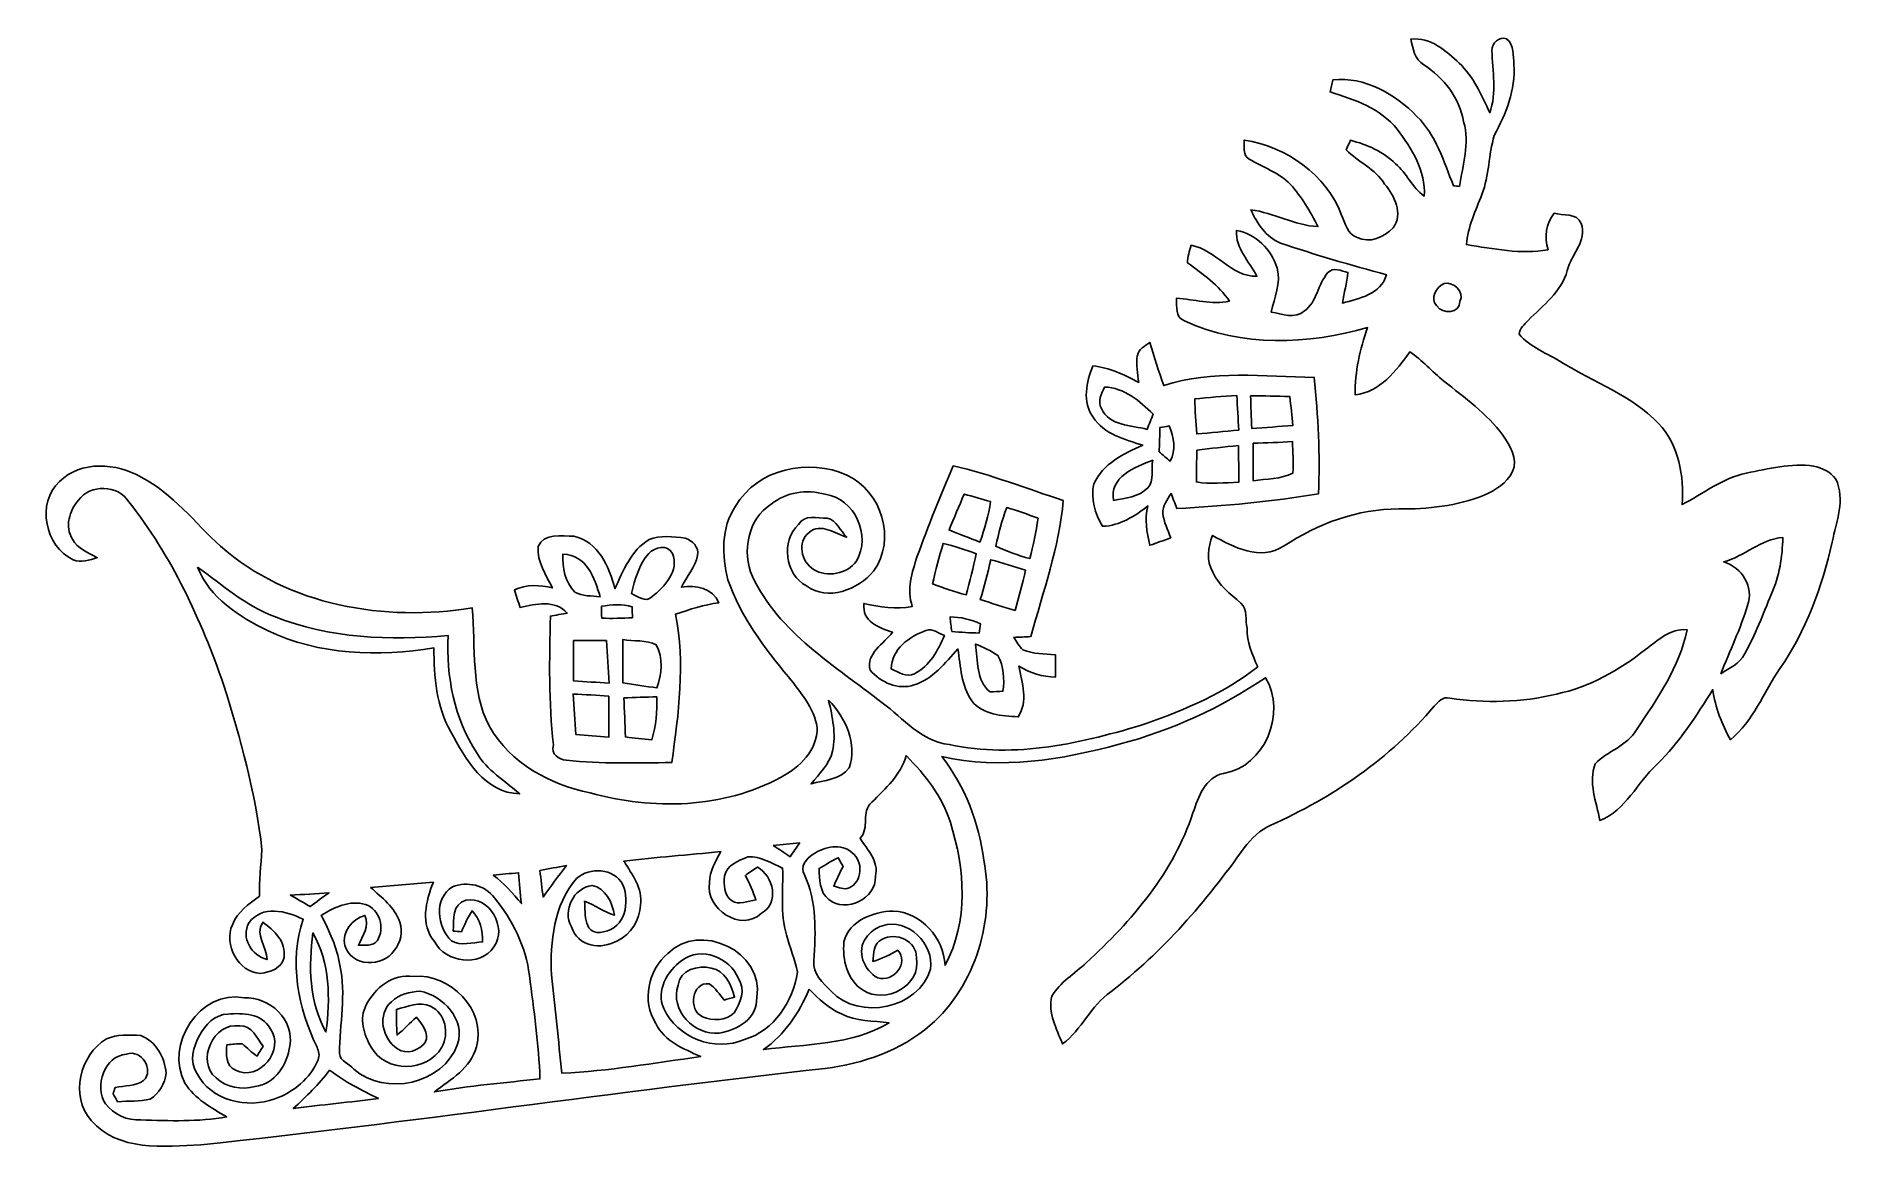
# Model space of a CAD drawing. Header units: centimetres. Extents: x -13.6 to 13.5, y -8.4 to 8.4.
import ezdxf

# ---------------------------------------------------------------- set-up
doc = ezdxf.new("R2010")
doc.units = ezdxf.units.CM
doc.header["$MEASUREMENT"] = 0
doc.layers.add('Camada 1', color=7, linetype='Continuous')

msp = doc.modelspace()

# ---------------------------------------------------------------- linework, layer by layer
at = {"layer": 'Camada 1', "color": 13}
for points, knots in [([(7.027, 8.315), (7.316, 8.354), (7.549, 8.138), (7.747, 7.958), (7.747, 7.958), (7.963, 7.753), (8.084, 7.477), (8.205, 7.211), (8.205, 7.211), (8.315, 7.512), (8.246, 7.836), (8.238, 8.147), (8.238, 8.147), (8.234, 8.26), (8.345, 8.361), (8.458, 8.322), (8.458, 8.322), (8.569, 8.23), (8.559, 8.064), (8.569, 7.936), (8.569, 7.936), (8.596, 7.559), (8.449, 7.197), (8.273, 6.872), (8.273, 6.872), (8.187, 6.582), (8.197, 6.271), (8.089, 5.987), (8.089, 5.987), (7.991, 5.743), (7.879, 5.5), (7.855, 5.234), (7.855, 5.234), (8.26, 5.172), (8.67, 5.083), (9.081, 5.157), (9.081, 5.157), (9.023, 5.349), (9.05, 5.545), (9.17, 5.705), (9.17, 5.705), (9.293, 5.667), (9.517, 5.712), (9.576, 5.552), (9.576, 5.552), (9.673, 5.287), (9.422, 5.087), (9.369, 4.844), (9.369, 4.844), (9.279, 4.525), (9.003, 4.32), (8.781, 4.096), (8.781, 4.096), (8.727, 4.036), (8.655, 3.977), (8.647, 3.891), (8.647, 3.891), (8.81, 3.687), (9.074, 3.603), (9.287, 3.465), (9.287, 3.465), (9.775, 3.168), (10.333, 2.97), (10.737, 2.551), (10.737, 2.551), (11.04, 2.227), (11.125, 1.763), (11.089, 1.332), (11.089, 1.332), (11.407, 1.498), (11.698, 1.729), (12.055, 1.806), (12.055, 1.806), (12.386, 1.871), (12.724, 1.956), (13.063, 1.911), (13.063, 1.911), (13.188, 1.882), (13.32, 1.827), (13.394, 1.716), (13.394, 1.716), (13.546, 1.406), (13.403, 1.08), (13.342, 0.77), (13.342, 0.77), (13.189, 0.101), (12.951, -0.561), (12.557, -1.128), (12.557, -1.128), (12.312, -1.485), (12.157, -1.913), (11.817, -2.196), (11.817, -2.196), (11.684, -1.963), (11.589, -1.709), (11.551, -1.442), (11.551, -1.442), (11.304, -1.839), (11.048, -2.235), (10.714, -2.565), (10.714, -2.565), (10.418, -2.835), (10.25, -3.251), (9.858, -3.408), (9.858, -3.408), (9.805, -3.131), (9.679, -2.831), (9.788, -2.555), (9.788, -2.555), (9.971, -2.361), (10.27, -2.291), (10.405, -2.046), (10.405, -2.046), (10.719, -1.582), (11.053, -1.105), (11.165, -0.545), (11.165, -0.545), (10.911, -0.523), (10.73, -0.704), (10.543, -0.841), (10.543, -0.841), (10.149, -1.15), (9.702, -1.409), (9.206, -1.509), (9.206, -1.509), (8.682, -1.638), (8.136, -1.652), (7.605, -1.57), (7.605, -1.57), (7.503, -1.543), (7.433, -1.625), (7.371, -1.692), (7.371, -1.692), (6.713, -2.471), (5.852, -3.063), (4.924, -3.476), (4.924, -3.476), (4.759, -3.547), (4.63, -3.677), (4.522, -3.817), (4.522, -3.817), (3.952, -4.618), (3.305, -5.378), (2.521, -5.977), (2.521, -5.977), (2.221, -6.182), (2.089, -6.544), (1.798, -6.76), (1.798, -6.76), (1.708, -6.535), (1.575, -6.293), (1.635, -6.043), (1.635, -6.043), (1.761, -5.832), (1.979, -5.706), (2.153, -5.54), (2.153, -5.54), (2.836, -4.917), (3.463, -4.183), (3.754, -3.291), (3.754, -3.291), (3.835, -3.053), (3.934, -2.757), (4.214, -2.7), (4.214, -2.7), (4.836, -2.599), (5.157, -1.791), (4.843, -1.265), (4.843, -1.265), (4.172, -1.713), (3.431, -2.061), (2.648, -2.261), (2.648, -2.261), (1.789, -2.498), (0.869, -2.646), (-0.013, -2.448), (-0.013, -2.448), (0.335, -2.897), (0.545, -3.439), (0.618, -4.002), (0.618, -4.002), (0.786, -4.89), (0.502, -5.876), (-0.186, -6.48), (-0.186, -6.48), (-0.626, -6.858), (-1.192, -7.055), (-1.762, -7.127), (-1.762, -7.127), (-4.887, -7.473), (-7.998, -7.941), (-11.126, -8.273), (-11.126, -8.273), (-11.678, -8.299), (-12.372, -8.378), (-12.773, -7.906), (-12.773, -7.906), (-13.093, -7.538), (-12.944, -6.926), (-12.543, -6.684), (-12.543, -6.684), (-12.384, -6.613), (-12.199, -6.623), (-12.029, -6.633), (-12.029, -6.633), (-11.803, -6.72), (-11.666, -6.963), (-11.649, -7.197), (-11.649, -7.197), (-11.66, -7.353), (-11.76, -7.499), (-11.885, -7.587), (-11.885, -7.587), (-12.044, -7.629), (-12.213, -7.613), (-12.376, -7.626), (-12.376, -7.626), (-12.399, -7.586), (-12.42, -7.546), (-12.443, -7.507), (-12.443, -7.507), (-12.433, -7.476), (-12.423, -7.445), (-12.413, -7.415), (-12.413, -7.415), (-12.273, -7.381), (-12.11, -7.395), (-11.986, -7.31), (-11.986, -7.31), (-11.823, -7.154), (-12.016, -6.83), (-12.242, -6.913), (-12.242, -6.913), (-12.578, -6.935), (-12.726, -7.393), (-12.558, -7.658), (-12.558, -7.658), (-12.431, -7.815), (-12.234, -7.915), (-12.028, -7.899), (-12.028, -7.899), (-11.599, -7.913), (-11.164, -7.93), (-10.74, -7.854), (-10.74, -7.854), (-10.97, -7.715), (-11.221, -7.585), (-11.365, -7.347), (-11.365, -7.347), (-11.675, -6.778), (-11.143, -5.933), (-10.477, -6.068), (-10.477, -6.068), (-10.1, -6.044), (-9.722, -6.399), (-9.793, -6.786), (-9.793, -6.786), (-9.828, -7.065), (-10.016, -7.364), (-10.315, -7.397), (-10.315, -7.397), (-10.516, -7.456), (-10.745, -7.412), (-10.9, -7.269), (-10.9, -7.269), (-11.206, -7.022), (-10.938, -6.426), (-10.545, -6.49), (-10.545, -6.49), (-10.36, -6.473), (-10.287, -6.677), (-10.193, -6.795), (-10.193, -6.795), (-10.224, -6.843), (-10.255, -6.892), (-10.285, -6.942), (-10.285, -6.942), (-10.364, -6.888), (-10.434, -6.821), (-10.504, -6.756), (-10.504, -6.756), (-10.582, -6.759), (-10.659, -6.764), (-10.736, -6.772), (-10.736, -6.772), (-10.75, -6.909), (-10.762, -7.09), (-10.607, -7.152), (-10.607, -7.152), (-10.258, -7.337), (-9.852, -6.839), (-10.088, -6.526), (-10.088, -6.526), (-10.209, -6.303), (-10.503, -6.291), (-10.724, -6.312), (-10.724, -6.312), (-10.917, -6.315), (-11.064, -6.472), (-11.146, -6.633), (-11.146, -6.633), (-11.242, -6.8), (-11.307, -7.026), (-11.186, -7.199), (-11.186, -7.199), (-10.978, -7.613), (-10.43, -7.738), (-10.02, -7.581), (-10.02, -7.581), (-9.735, -7.488), (-9.485, -7.275), (-9.369, -6.996), (-9.369, -6.996), (-9.34, -6.935), (-9.361, -6.868), (-9.385, -6.81), (-9.385, -6.81), (-9.668, -6.223), (-9.809, -5.519), (-9.592, -4.889), (-9.592, -4.889), (-9.846, -4.763), (-10.211, -4.674), (-10.404, -4.939), (-10.404, -4.939), (-10.535, -5.169), (-10.365, -5.428), (-10.135, -5.494), (-10.135, -5.494), (-10.132, -5.299), (-10.321, -5.126), (-10.2, -4.934), (-10.2, -4.934), (-10.026, -5.054), (-9.844, -5.228), (-9.88, -5.462), (-9.88, -5.462), (-9.91, -5.624), (-10.091, -5.684), (-10.234, -5.702), (-10.234, -5.702), (-10.572, -5.682), (-10.785, -5.27), (-10.655, -4.97), (-10.655, -4.97), (-10.581, -4.778), (-10.405, -4.661), (-10.246, -4.542), (-10.246, -4.542), (-10.261, -4.309), (-10.224, -4.079), (-10.211, -3.847), (-10.211, -3.847), (-10.303, -3.001), (-10.534, -2.178), (-10.787, -1.368), (-10.787, -1.368), (-11.124, -0.393), (-11.565, 0.563), (-12.209, 1.376), (-12.209, 1.376), (-12.364, 1.634), (-12.794, 1.641), (-12.963, 1.398), (-12.963, 1.398), (-13.097, 1.242), (-13.175, 1.001), (-13.052, 0.816), (-13.052, 0.816), (-12.982, 0.665), (-12.812, 0.615), (-12.681, 0.535), (-12.681, 0.535), (-12.796, 0.503), (-12.928, 0.451), (-13.043, 0.506), (-13.043, 0.506), (-13.466, 0.701), (-13.597, 1.357), (-13.247, 1.679), (-13.247, 1.679), (-12.929, 1.998), (-12.388, 1.958), (-12.021, 1.745), (-12.021, 1.745), (-11.549, 1.496), (-11.219, 1.064), (-10.833, 0.709), (-10.833, 0.709), (-9.818, -0.187), (-8.363, -0.431), (-7.058, -0.216), (-7.058, -0.216), (-7.001, -0.809), (-7.086, -1.449), (-6.799, -1.996), (-6.799, -1.996), (-6.484, -2.544), (-5.894, -2.872), (-5.288, -2.992), (-5.288, -2.992), (-4.349, -3.253), (-3.293, -3.23), (-2.425, -2.757), (-2.425, -2.757), (-2.143, -2.614), (-1.879, -2.347), (-1.881, -2.012), (-1.881, -2.012), (-1.934, -1.719), (-2.131, -1.478), (-2.314, -1.252), (-2.314, -1.252), (-2.677, -0.81), (-3.036, -0.344), (-3.222, 0.204), (-3.222, 0.204), (-3.309, 0.566), (-3.33, 0.991), (-3.106, 1.31), (-3.106, 1.31), (-2.784, 1.87), (-2.004, 2.036), (-1.439, 1.774), (-1.439, 1.774), (-0.916, 1.54), (-0.689, 0.802), (-1.039, 0.336), (-1.039, 0.336), (-1.269, 0.054), (-1.726, -0.123), (-2.044, 0.114), (-2.044, 0.114), (-2.369, 0.286), (-2.426, 0.784), (-2.162, 1.036), (-2.162, 1.036), (-2.078, 1.195), (-1.874, 1.119), (-1.733, 1.13), (-1.733, 1.13), (-1.588, 1.099), (-1.534, 0.936), (-1.439, 0.842), (-1.439, 0.842), (-1.618, 0.896), (-1.828, 1.067), (-2.004, 0.914), (-2.004, 0.914), (-2.192, 0.771), (-2.119, 0.476), (-1.937, 0.36), (-1.937, 0.36), (-1.735, 0.231), (-1.433, 0.292), (-1.293, 0.486), (-1.293, 0.486), (-1.07, 0.861), (-1.318, 1.432), (-1.763, 1.487), (-1.763, 1.487), (-2.037, 1.567), (-2.349, 1.522), (-2.572, 1.34), (-2.572, 1.34), (-2.925, 1.123), (-3.013, 0.619), (-2.855, 0.256), (-2.855, 0.256), (-2.453, -0.591), (-1.619, -1.086), (-0.906, -1.641), (-0.906, -1.641), (-0.59, -1.872), (-0.32, -2.224), (0.098, -2.266), (0.098, -2.266), (1.088, -2.483), (2.105, -2.245), (3.053, -1.953), (3.053, -1.953), (3.641, -1.74), (4.234, -1.496), (4.725, -1.099), (4.725, -1.099), (4.641, -0.918), (4.563, -0.728), (4.566, -0.523), (4.566, -0.523), (4.534, -0.404), (4.58, -0.238), (4.471, -0.146), (4.471, -0.146), (4.319, -0.003), (4.134, 0.118), (4.052, 0.32), (4.052, 0.32), (3.951, 0.488), (3.979, 0.696), (4.047, 0.87), (4.047, 0.87), (4.364, 0.694), (4.765, 0.479), (5.113, 0.71), (5.113, 0.71), (5.625, 1.045), (6.223, 1.27), (6.841, 1.269), (6.841, 1.269), (7.276, 1.26), (7.716, 1.315), (8.124, 1.472), (8.124, 1.472), (8.291, 1.55), (8.462, 1.659), (8.548, 1.827), (8.548, 1.827), (8.635, 2.029), (8.507, 2.215), (8.401, 2.376), (8.401, 2.376), (8.16, 2.698), (7.83, 2.939), (7.516, 3.185), (7.516, 3.185), (7.345, 3.331), (7.19, 3.495), (7.008, 3.627), (7.008, 3.627), (6.805, 3.341), (6.564, 3.022), (6.186, 2.981), (6.186, 2.981), (6.181, 3.326), (6.259, 3.666), (6.374, 3.989), (6.374, 3.989), (5.484, 3.733), (4.48, 3.691), (3.626, 4.092), (3.626, 4.092), (3.483, 4.138), (3.515, 4.311), (3.506, 4.428), (3.506, 4.428), (3.771, 4.415), (4.036, 4.326), (4.301, 4.386), (4.301, 4.386), (4.139, 4.625), (3.901, 4.79), (3.674, 4.96), (3.674, 4.96), (3.67, 5.051), (3.704, 5.137), (3.727, 5.223), (3.727, 5.223), (4.102, 5.157), (4.314, 4.751), (4.714, 4.758), (4.714, 4.758), (4.599, 4.983), (4.388, 5.173), (4.406, 5.447), (4.406, 5.447), (4.696, 5.395), (4.93, 5.16), (5.015, 4.882), (5.015, 4.882), (5.078, 4.656), (4.975, 4.439), (4.928, 4.221), (4.928, 4.221), (5.094, 4.192), (5.28, 4.112), (5.426, 4.239), (5.426, 4.239), (5.615, 4.377), (5.626, 4.639), (5.774, 4.809), (5.774, 4.809), (5.855, 4.903), (5.98, 4.838), (6.079, 4.816), (6.079, 4.816), (6.057, 4.661), (6.025, 4.509), (5.995, 4.356), (5.995, 4.356), (6.245, 4.426), (6.576, 4.485), (6.655, 4.782), (6.655, 4.782), (6.121, 4.926), (5.59, 5.08), (5.065, 5.256), (5.065, 5.256), (4.847, 5.346), (4.716, 5.552), (4.622, 5.757), (4.622, 5.757), (4.968, 5.71), (5.277, 5.523), (5.629, 5.503), (5.629, 5.503), (5.515, 5.729), (5.383, 5.95), (5.214, 6.14), (5.214, 6.14), (5.04, 6.311), (4.806, 6.399), (4.597, 6.515), (4.597, 6.515), (4.495, 6.572), (4.528, 6.707), (4.522, 6.803), (4.522, 6.803), (5.153, 6.706), (5.754, 6.285), (5.982, 5.677), (5.982, 5.677), (6.037, 5.553), (6.073, 5.393), (6.215, 5.34), (6.215, 5.34), (6.401, 5.245), (6.624, 5.347), (6.757, 5.483), (6.757, 5.483), (6.909, 5.695), (6.776, 5.969), (6.629, 6.143), (6.629, 6.143), (6.489, 6.37), (6.232, 6.47), (6.052, 6.656), (6.052, 6.656), (6.073, 6.704), (6.094, 6.751), (6.116, 6.799), (6.116, 6.799), (6.365, 6.735), (6.609, 6.632), (6.792, 6.446), (6.792, 6.446), (6.961, 6.306), (7.041, 6.088), (7.223, 5.962), (7.223, 5.962), (7.248, 6.341), (7.031, 6.675), (6.818, 6.967), (6.818, 6.967), (6.566, 7.274), (6.179, 7.413), (5.81, 7.524), (5.81, 7.524), (5.825, 7.585), (5.84, 7.645), (5.854, 7.706), (5.854, 7.706), (6.333, 7.758), (6.79, 7.489), (7.113, 7.158), (7.113, 7.158), (7.399, 6.876), (7.519, 6.479), (7.662, 6.115), (7.662, 6.115), (7.684, 6.113), (7.728, 6.11), (7.75, 6.108), (7.75, 6.108), (7.802, 6.426), (7.907, 6.754), (7.814, 7.075), (7.814, 7.075), (7.756, 7.434), (7.516, 7.735), (7.218, 7.932), (7.218, 7.932), (7.083, 8.013), (7.047, 8.176), (7.023, 8.319), (7.023, 8.319), (7.023, 8.319), (7.027, 8.315), (7.027, 8.315)], [0, 0, 0, 0, 0.00578, 0.00578, 0.00578, 0.00578, 0.011561, 0.011561, 0.011561, 0.011561, 0.017341, 0.017341, 0.017341, 0.017341, 0.023121, 0.023121, 0.023121, 0.023121, 0.028902, 0.028902, 0.028902, 0.028902, 0.034682, 0.034682, 0.034682, 0.034682, 0.040462, 0.040462, 0.040462, 0.040462, 0.046243, 0.046243, 0.046243, 0.046243, 0.052023, 0.052023, 0.052023, 0.052023, 0.057803, 0.057803, 0.057803, 0.057803, 0.063584, 0.063584, 0.063584, 0.063584, 0.069364, 0.069364, 0.069364, 0.069364, 0.075145, 0.075145, 0.075145, 0.075145, 0.080925, 0.080925, 0.080925, 0.080925, 0.086705, 0.086705, 0.086705, 0.086705, 0.092486, 0.092486, 0.092486, 0.092486, 0.098266, 0.098266, 0.098266, 0.098266, 0.104046, 0.104046, 0.104046, 0.104046, 0.109827, 0.109827, 0.109827, 0.109827, 0.115607, 0.115607, 0.115607, 0.115607, 0.121387, 0.121387, 0.121387, 0.121387, 0.127168, 0.127168, 0.127168, 0.127168, 0.132948, 0.132948, 0.132948, 0.132948, 0.138728, 0.138728, 0.138728, 0.138728, 0.144509, 0.144509, 0.144509, 0.144509, 0.150289, 0.150289, 0.150289, 0.150289, 0.156069, 0.156069, 0.156069, 0.156069, 0.16185, 0.16185, 0.16185, 0.16185, 0.16763, 0.16763, 0.16763, 0.16763, 0.17341, 0.17341, 0.17341, 0.17341, 0.179191, 0.179191, 0.179191, 0.179191, 0.184971, 0.184971, 0.184971, 0.184971, 0.190751, 0.190751, 0.190751, 0.190751, 0.196532, 0.196532, 0.196532, 0.196532, 0.202312, 0.202312, 0.202312, 0.202312, 0.208092, 0.208092, 0.208092, 0.208092, 0.213873, 0.213873, 0.213873, 0.213873, 0.219653, 0.219653, 0.219653, 0.219653, 0.225434, 0.225434, 0.225434, 0.225434, 0.231214, 0.231214, 0.231214, 0.231214, 0.236994, 0.236994, 0.236994, 0.236994, 0.242775, 0.242775, 0.242775, 0.242775, 0.248555, 0.248555, 0.248555, 0.248555, 0.254335, 0.254335, 0.254335, 0.254335, 0.260116, 0.260116, 0.260116, 0.260116, 0.265896, 0.265896, 0.265896, 0.265896, 0.271676, 0.271676, 0.271676, 0.271676, 0.277457, 0.277457, 0.277457, 0.277457, 0.283237, 0.283237, 0.283237, 0.283237, 0.289017, 0.289017, 0.289017, 0.289017, 0.294798, 0.294798, 0.294798, 0.294798, 0.300578, 0.300578, 0.300578, 0.300578, 0.306358, 0.306358, 0.306358, 0.306358, 0.312139, 0.312139, 0.312139, 0.312139, 0.317919, 0.317919, 0.317919, 0.317919, 0.323699, 0.323699, 0.323699, 0.323699, 0.32948, 0.32948, 0.32948, 0.32948, 0.33526, 0.33526, 0.33526, 0.33526, 0.34104, 0.34104, 0.34104, 0.34104, 0.346821, 0.346821, 0.346821, 0.346821, 0.352601, 0.352601, 0.352601, 0.352601, 0.358382, 0.358382, 0.358382, 0.358382, 0.364162, 0.364162, 0.364162, 0.364162, 0.369942, 0.369942, 0.369942, 0.369942, 0.375723, 0.375723, 0.375723, 0.375723, 0.381503, 0.381503, 0.381503, 0.381503, 0.387283, 0.387283, 0.387283, 0.387283, 0.393064, 0.393064, 0.393064, 0.393064, 0.398844, 0.398844, 0.398844, 0.398844, 0.404624, 0.404624, 0.404624, 0.404624, 0.410405, 0.410405, 0.410405, 0.410405, 0.416185, 0.416185, 0.416185, 0.416185, 0.421965, 0.421965, 0.421965, 0.421965, 0.427746, 0.427746, 0.427746, 0.427746, 0.433526, 0.433526, 0.433526, 0.433526, 0.439306, 0.439306, 0.439306, 0.439306, 0.445087, 0.445087, 0.445087, 0.445087, 0.450867, 0.450867, 0.450867, 0.450867, 0.456647, 0.456647, 0.456647, 0.456647, 0.462428, 0.462428, 0.462428, 0.462428, 0.468208, 0.468208, 0.468208, 0.468208, 0.473988, 0.473988, 0.473988, 0.473988, 0.479769, 0.479769, 0.479769, 0.479769, 0.485549, 0.485549, 0.485549, 0.485549, 0.491329, 0.491329, 0.491329, 0.491329, 0.49711, 0.49711, 0.49711, 0.49711, 0.50289, 0.50289, 0.50289, 0.50289, 0.508671, 0.508671, 0.508671, 0.508671, 0.514451, 0.514451, 0.514451, 0.514451, 0.520231, 0.520231, 0.520231, 0.520231, 0.526012, 0.526012, 0.526012, 0.526012, 0.531792, 0.531792, 0.531792, 0.531792, 0.537572, 0.537572, 0.537572, 0.537572, 0.543353, 0.543353, 0.543353, 0.543353, 0.549133, 0.549133, 0.549133, 0.549133, 0.554913, 0.554913, 0.554913, 0.554913, 0.560694, 0.560694, 0.560694, 0.560694, 0.566474, 0.566474, 0.566474, 0.566474, 0.572254, 0.572254, 0.572254, 0.572254, 0.578035, 0.578035, 0.578035, 0.578035, 0.583815, 0.583815, 0.583815, 0.583815, 0.589595, 0.589595, 0.589595, 0.589595, 0.595376, 0.595376, 0.595376, 0.595376, 0.601156, 0.601156, 0.601156, 0.601156, 0.606936, 0.606936, 0.606936, 0.606936, 0.612717, 0.612717, 0.612717, 0.612717, 0.618497, 0.618497, 0.618497, 0.618497, 0.624277, 0.624277, 0.624277, 0.624277, 0.630058, 0.630058, 0.630058, 0.630058, 0.635838, 0.635838, 0.635838, 0.635838, 0.641618, 0.641618, 0.641618, 0.641618, 0.647399, 0.647399, 0.647399, 0.647399, 0.653179, 0.653179, 0.653179, 0.653179, 0.65896, 0.65896, 0.65896, 0.65896, 0.66474, 0.66474, 0.66474, 0.66474, 0.67052, 0.67052, 0.67052, 0.67052, 0.676301, 0.676301, 0.676301, 0.676301, 0.682081, 0.682081, 0.682081, 0.682081, 0.687861, 0.687861, 0.687861, 0.687861, 0.693642, 0.693642, 0.693642, 0.693642, 0.699422, 0.699422, 0.699422, 0.699422, 0.705202, 0.705202, 0.705202, 0.705202, 0.710983, 0.710983, 0.710983, 0.710983, 0.716763, 0.716763, 0.716763, 0.716763, 0.722543, 0.722543, 0.722543, 0.722543, 0.728324, 0.728324, 0.728324, 0.728324, 0.734104, 0.734104, 0.734104, 0.734104, 0.739884, 0.739884, 0.739884, 0.739884, 0.745665, 0.745665, 0.745665, 0.745665, 0.751445, 0.751445, 0.751445, 0.751445, 0.757225, 0.757225, 0.757225, 0.757225, 0.763006, 0.763006, 0.763006, 0.763006, 0.768786, 0.768786, 0.768786, 0.768786, 0.774566, 0.774566, 0.774566, 0.774566, 0.780347, 0.780347, 0.780347, 0.780347, 0.786127, 0.786127, 0.786127, 0.786127, 0.791908, 0.791908, 0.791908, 0.791908, 0.797688, 0.797688, 0.797688, 0.797688, 0.803468, 0.803468, 0.803468, 0.803468, 0.809249, 0.809249, 0.809249, 0.809249, 0.815029, 0.815029, 0.815029, 0.815029, 0.820809, 0.820809, 0.820809, 0.820809, 0.82659, 0.82659, 0.82659, 0.82659, 0.83237, 0.83237, 0.83237, 0.83237, 0.83815, 0.83815, 0.83815, 0.83815, 0.843931, 0.843931, 0.843931, 0.843931, 0.849711, 0.849711, 0.849711, 0.849711, 0.855491, 0.855491, 0.855491, 0.855491, 0.861272, 0.861272, 0.861272, 0.861272, 0.867052, 0.867052, 0.867052, 0.867052, 0.872832, 0.872832, 0.872832, 0.872832, 0.878613, 0.878613, 0.878613, 0.878613, 0.884393, 0.884393, 0.884393, 0.884393, 0.890173, 0.890173, 0.890173, 0.890173, 0.895954, 0.895954, 0.895954, 0.895954, 0.901734, 0.901734, 0.901734, 0.901734, 0.907514, 0.907514, 0.907514, 0.907514, 0.913295, 0.913295, 0.913295, 0.913295, 0.919075, 0.919075, 0.919075, 0.919075, 0.924855, 0.924855, 0.924855, 0.924855, 0.930636, 0.930636, 0.930636, 0.930636, 0.936416, 0.936416, 0.936416, 0.936416, 0.942197, 0.942197, 0.942197, 0.942197, 0.947977, 0.947977, 0.947977, 0.947977, 0.953757, 0.953757, 0.953757, 0.953757, 0.959538, 0.959538, 0.959538, 0.959538, 0.965318, 0.965318, 0.965318, 0.965318, 0.971098, 0.971098, 0.971098, 0.971098, 0.976879, 0.976879, 0.976879, 0.976879, 0.982659, 0.982659, 0.982659, 0.982659, 0.988439, 0.988439, 0.988439, 0.988439, 1, 1, 1, 1]), ([(7.524, 4.649), (7.4, 4.601), (7.303, 4.428), (7.41, 4.314), (7.41, 4.314), (7.495, 4.185), (7.758, 4.2), (7.759, 4.379), (7.759, 4.379), (7.833, 4.528), (7.657, 4.683), (7.524, 4.65), (7.524, 4.65), (7.524, 4.65), (7.524, 4.649), (7.524, 4.649)], [0, 0, 0, 0, 0.2, 0.2, 0.2, 0.2, 0.4, 0.4, 0.4, 0.4, 0.6, 0.6, 0.6, 0.6, 1, 1, 1, 1]), ([(2.92, 3.569), (2.936, 3.667), (3.034, 3.712), (3.106, 3.766), (3.106, 3.766), (3.172, 3.549), (3.241, 3.332), (3.317, 3.119), (3.317, 3.119), (4.043, 3.363), (4.823, 3.246), (5.573, 3.242), (5.573, 3.242), (5.629, 2.662), (5.662, 2.079), (5.637, 1.495), (5.637, 1.495), (4.935, 1.376), (4.224, 1.31), (3.512, 1.274), (3.512, 1.274), (3.484, 1.35), (3.454, 1.426), (3.425, 1.501), (3.425, 1.501), (3.367, 1.41), (3.298, 1.314), (3.3, 1.201), (3.3, 1.201), (3.318, 1.073), (3.376, 0.956), (3.42, 0.836), (3.42, 0.836), (3.317, 0.795), (3.211, 0.758), (3.105, 0.723), (3.105, 0.723), (3.063, 0.916), (3.024, 1.118), (3.079, 1.312), (3.079, 1.312), (2.878, 1.16), (2.66, 1.016), (2.399, 1.007), (2.399, 1.007), (2.284, 1.198), (2.217, 1.423), (2.268, 1.646), (2.268, 1.646), (2.403, 1.946), (2.715, 2.099), (3, 2.226), (3, 2.226), (2.728, 2.308), (2.421, 2.39), (2.257, 2.645), (2.257, 2.645), (2.087, 2.87), (2.157, 3.172), (2.253, 3.414), (2.253, 3.414), (2.5, 3.39), (2.725, 3.282), (2.94, 3.165), (2.94, 3.165), (2.926, 3.298), (2.894, 3.435), (2.919, 3.569), (2.919, 3.569), (2.919, 3.569), (2.92, 3.569), (2.92, 3.569)], [0, 0, 0, 0, 0.052632, 0.052632, 0.052632, 0.052632, 0.105263, 0.105263, 0.105263, 0.105263, 0.157895, 0.157895, 0.157895, 0.157895, 0.210526, 0.210526, 0.210526, 0.210526, 0.263158, 0.263158, 0.263158, 0.263158, 0.315789, 0.315789, 0.315789, 0.315789, 0.368421, 0.368421, 0.368421, 0.368421, 0.421053, 0.421053, 0.421053, 0.421053, 0.473684, 0.473684, 0.473684, 0.473684, 0.526316, 0.526316, 0.526316, 0.526316, 0.578947, 0.578947, 0.578947, 0.578947, 0.631579, 0.631579, 0.631579, 0.631579, 0.684211, 0.684211, 0.684211, 0.684211, 0.736842, 0.736842, 0.736842, 0.736842, 0.789474, 0.789474, 0.789474, 0.789474, 0.842105, 0.842105, 0.842105, 0.842105, 0.894737, 0.894737, 0.894737, 0.894737, 1, 1, 1, 1]), ([(2.427, 3.097), (2.383, 2.996), (2.316, 2.882), (2.381, 2.773), (2.381, 2.773), (2.498, 2.512), (2.829, 2.526), (3.066, 2.461), (3.066, 2.461), (3.097, 2.538), (3.127, 2.615), (3.157, 2.692), (3.157, 2.692), (2.952, 2.886), (2.727, 3.088), (2.427, 3.097), (2.427, 3.097), (2.427, 3.097), (2.427, 3.097), (2.427, 3.097)], [0, 0, 0, 0, 0.166667, 0.166667, 0.166667, 0.166667, 0.333333, 0.333333, 0.333333, 0.333333, 0.5, 0.5, 0.5, 0.5, 0.666667, 0.666667, 0.666667, 0.666667, 1, 1, 1, 1]), ([(3.78, 2.919), (3.786, 2.743), (3.799, 2.568), (3.81, 2.393), (3.81, 2.393), (4.02, 2.411), (4.23, 2.429), (4.44, 2.45), (4.44, 2.45), (4.433, 2.624), (4.421, 2.797), (4.411, 2.97), (4.411, 2.97), (4.2, 2.956), (3.99, 2.941), (3.78, 2.919), (3.78, 2.919), (3.78, 2.919), (3.78, 2.919), (3.78, 2.919)], [0, 0, 0, 0, 0.166667, 0.166667, 0.166667, 0.166667, 0.333333, 0.333333, 0.333333, 0.333333, 0.5, 0.5, 0.5, 0.5, 0.666667, 0.666667, 0.666667, 0.666667, 1, 1, 1, 1]), ([(4.619, 2.967), (4.624, 2.804), (4.627, 2.641), (4.636, 2.477), (4.636, 2.477), (4.842, 2.488), (5.047, 2.505), (5.253, 2.52), (5.253, 2.52), (5.241, 2.664), (5.223, 2.809), (5.207, 2.953), (5.207, 2.953), (5.011, 2.959), (4.815, 2.964), (4.62, 2.967), (4.62, 2.967), (4.62, 2.967), (4.619, 2.967), (4.619, 2.967)], [0, 0, 0, 0, 0.166667, 0.166667, 0.166667, 0.166667, 0.333333, 0.333333, 0.333333, 0.333333, 0.5, 0.5, 0.5, 0.5, 0.666667, 0.666667, 0.666667, 0.666667, 1, 1, 1, 1]), ([(3.259, 2.49), (3.256, 2.399), (3.251, 2.216), (3.248, 2.125), (3.248, 2.125), (3.302, 2.078), (3.356, 2.031), (3.411, 1.984), (3.411, 1.984), (3.503, 2.15), (3.473, 2.347), (3.397, 2.513), (3.397, 2.513), (3.351, 2.505), (3.305, 2.497), (3.259, 2.49), (3.259, 2.49), (3.259, 2.49), (3.259, 2.49), (3.259, 2.49)], [0, 0, 0, 0, 0.166667, 0.166667, 0.166667, 0.166667, 0.333333, 0.333333, 0.333333, 0.333333, 0.5, 0.5, 0.5, 0.5, 0.666667, 0.666667, 0.666667, 0.666667, 1, 1, 1, 1]), ([(3.812, 2.151), (3.809, 1.991), (3.807, 1.832), (3.806, 1.672), (3.806, 1.672), (4.016, 1.635), (4.229, 1.664), (4.44, 1.668), (4.44, 1.668), (4.443, 1.851), (4.437, 2.035), (4.435, 2.218), (4.435, 2.218), (4.227, 2.201), (4.02, 2.173), (3.813, 2.151), (3.813, 2.151), (3.813, 2.151), (3.812, 2.151), (3.812, 2.151)], [0, 0, 0, 0, 0.166667, 0.166667, 0.166667, 0.166667, 0.333333, 0.333333, 0.333333, 0.333333, 0.5, 0.5, 0.5, 0.5, 0.666667, 0.666667, 0.666667, 0.666667, 1, 1, 1, 1]), ([(4.657, 2.254), (4.657, 2.065), (4.657, 1.877), (4.659, 1.687), (4.659, 1.687), (4.855, 1.724), (5.07, 1.712), (5.251, 1.806), (5.251, 1.806), (5.268, 1.963), (5.247, 2.122), (5.248, 2.279), (5.248, 2.279), (5.051, 2.264), (4.854, 2.26), (4.657, 2.253), (4.657, 2.253), (4.657, 2.253), (4.657, 2.254), (4.657, 2.254)], [0, 0, 0, 0, 0.166667, 0.166667, 0.166667, 0.166667, 0.333333, 0.333333, 0.333333, 0.333333, 0.5, 0.5, 0.5, 0.5, 0.666667, 0.666667, 0.666667, 0.666667, 1, 1, 1, 1]), ([(0.157, 1.914), (0.721, 1.787), (1.26, 1.571), (1.809, 1.394), (1.809, 1.394), (1.745, 0.693), (1.508, 0.026), (1.321, -0.648), (1.321, -0.648), (1.235, -0.652), (1.15, -0.656), (1.065, -0.659), (1.065, -0.659), (1.107, -0.724), (1.145, -0.791), (1.202, -0.845), (1.202, -0.845), (1.354, -0.914), (1.527, -0.902), (1.691, -0.919), (1.691, -0.919), (1.69, -1.029), (1.695, -1.144), (1.693, -1.255), (1.693, -1.255), (1.496, -1.255), (1.31, -1.193), (1.144, -1.091), (1.144, -1.091), (1.193, -1.341), (1.285, -1.622), (1.132, -1.852), (1.132, -1.852), (0.883, -1.836), (0.608, -1.823), (0.435, -1.612), (0.435, -1.612), (0.278, -1.382), (0.269, -1.097), (0.228, -0.832), (0.228, -0.832), (0.04, -1.044), (-0.147, -1.28), (-0.428, -1.373), (-0.428, -1.373), (-0.669, -1.453), (-0.931, -1.336), (-1.087, -1.151), (-1.087, -1.151), (-1.155, -0.895), (-0.881, -0.756), (-0.751, -0.582), (-0.751, -0.582), (-0.959, -0.515), (-1.211, -0.424), (-1.182, -0.15), (-1.182, -0.15), (-0.944, -0.204), (-0.699, -0.242), (-0.456, -0.195), (-0.456, -0.195), (-0.541, 0.057), (-0.462, 0.316), (-0.381, 0.558), (-0.381, 0.558), (-0.218, 1.017), (-0.035, 1.467), (0.158, 1.914), (0.158, 1.914), (0.158, 1.914), (0.157, 1.914), (0.157, 1.914)], [0, 0, 0, 0, 0.052632, 0.052632, 0.052632, 0.052632, 0.105263, 0.105263, 0.105263, 0.105263, 0.157895, 0.157895, 0.157895, 0.157895, 0.210526, 0.210526, 0.210526, 0.210526, 0.263158, 0.263158, 0.263158, 0.263158, 0.315789, 0.315789, 0.315789, 0.315789, 0.368421, 0.368421, 0.368421, 0.368421, 0.421053, 0.421053, 0.421053, 0.421053, 0.473684, 0.473684, 0.473684, 0.473684, 0.526316, 0.526316, 0.526316, 0.526316, 0.578947, 0.578947, 0.578947, 0.578947, 0.631579, 0.631579, 0.631579, 0.631579, 0.684211, 0.684211, 0.684211, 0.684211, 0.736842, 0.736842, 0.736842, 0.736842, 0.789474, 0.789474, 0.789474, 0.789474, 0.842105, 0.842105, 0.842105, 0.842105, 0.894737, 0.894737, 0.894737, 0.894737, 1, 1, 1, 1]), ([(2.564, 1.394), (2.739, 1.43), (2.943, 1.448), (3.077, 1.582), (3.077, 1.582), (3.176, 1.694), (3.124, 1.869), (3.151, 1.999), (3.151, 1.999), (2.884, 1.898), (2.492, 1.743), (2.564, 1.394)], [0, 0, 0, 0, 0.25, 0.25, 0.25, 0.25, 0.5, 0.5, 0.5, 0.5, 1, 1, 1, 1]), ([(0.323, 1.49), (0.247, 1.311), (0.169, 1.133), (0.096, 0.953), (0.096, 0.953), (0.249, 0.89), (0.404, 0.831), (0.559, 0.771), (0.559, 0.771), (0.63, 0.968), (0.686, 1.17), (0.719, 1.377), (0.719, 1.377), (0.587, 1.415), (0.455, 1.454), (0.323, 1.49), (0.323, 1.49), (0.323, 1.49), (0.323, 1.49), (0.323, 1.49)], [0, 0, 0, 0, 0.166667, 0.166667, 0.166667, 0.166667, 0.333333, 0.333333, 0.333333, 0.333333, 0.5, 0.5, 0.5, 0.5, 0.666667, 0.666667, 0.666667, 0.666667, 1, 1, 1, 1]), ([(0.96, 1.287), (0.887, 1.1), (0.839, 0.905), (0.799, 0.709), (0.799, 0.709), (0.962, 0.634), (1.131, 0.57), (1.305, 0.522), (1.305, 0.522), (1.359, 0.721), (1.404, 0.922), (1.43, 1.127), (1.43, 1.127), (1.275, 1.187), (1.12, 1.246), (0.96, 1.287), (0.96, 1.287), (0.96, 1.287), (0.96, 1.287), (0.96, 1.287)], [0, 0, 0, 0, 0.166667, 0.166667, 0.166667, 0.166667, 0.333333, 0.333333, 0.333333, 0.333333, 0.5, 0.5, 0.5, 0.5, 0.666667, 0.666667, 0.666667, 0.666667, 1, 1, 1, 1]), ([(-6.067, 0.702), (-5.991, 0.91), (-5.705, 0.86), (-5.533, 0.857), (-5.533, 0.857), (-5.164, 0.778), (-5.006, 0.398), (-4.916, 0.071), (-4.916, 0.071), (-4.792, 0.343), (-4.673, 0.647), (-4.405, 0.807), (-4.405, 0.807), (-4.236, 0.878), (-4.039, 0.85), (-3.862, 0.83), (-3.862, 0.83), (-3.757, 0.794), (-3.65, 0.692), (-3.676, 0.57), (-3.676, 0.57), (-3.716, 0.394), (-3.834, 0.25), (-3.92, 0.094), (-3.92, 0.094), (-3.706, 0.128), (-3.447, 0.083), (-3.357, -0.139), (-3.357, -0.139), (-3.581, -0.169), (-3.795, -0.24), (-4.008, -0.312), (-4.008, -0.312), (-3.861, -1.049), (-3.96, -1.803), (-4.064, -2.539), (-4.064, -2.539), (-4.591, -2.537), (-5.12, -2.563), (-5.645, -2.502), (-5.645, -2.502), (-5.753, -2.49), (-5.885, -2.417), (-5.837, -2.274), (-5.837, -2.274), (-5.914, -1.632), (-5.898, -0.984), (-5.883, -0.34), (-5.883, -0.34), (-5.82, -0.329), (-5.694, -0.307), (-5.631, -0.296), (-5.631, -0.296), (-5.814, -0.091), (-6.103, -0.153), (-6.339, -0.212), (-6.339, -0.212), (-6.367, -0.123), (-6.394, -0.036), (-6.423, 0.052), (-6.423, 0.052), (-6.246, 0.142), (-6.042, 0.124), (-5.854, 0.084), (-5.854, 0.084), (-5.951, 0.279), (-6.087, 0.473), (-6.067, 0.701), (-6.067, 0.701), (-6.067, 0.701), (-6.067, 0.702), (-6.067, 0.702)], [0, 0, 0, 0, 0.052632, 0.052632, 0.052632, 0.052632, 0.105263, 0.105263, 0.105263, 0.105263, 0.157895, 0.157895, 0.157895, 0.157895, 0.210526, 0.210526, 0.210526, 0.210526, 0.263158, 0.263158, 0.263158, 0.263158, 0.315789, 0.315789, 0.315789, 0.315789, 0.368421, 0.368421, 0.368421, 0.368421, 0.421053, 0.421053, 0.421053, 0.421053, 0.473684, 0.473684, 0.473684, 0.473684, 0.526316, 0.526316, 0.526316, 0.526316, 0.578947, 0.578947, 0.578947, 0.578947, 0.631579, 0.631579, 0.631579, 0.631579, 0.684211, 0.684211, 0.684211, 0.684211, 0.736842, 0.736842, 0.736842, 0.736842, 0.789474, 0.789474, 0.789474, 0.789474, 0.842105, 0.842105, 0.842105, 0.842105, 0.894737, 0.894737, 0.894737, 0.894737, 1, 1, 1, 1]), ([(11.717, 0.473), (11.987, 0.392), (12.174, 0.097), (12.07, -0.182), (12.07, -0.182), (11.969, -0.533), (11.803, -0.863), (11.673, -1.204), (11.673, -1.204), (11.797, -1.118), (11.955, -1.057), (12.024, -0.912), (12.024, -0.912), (12.192, -0.626), (12.301, -0.311), (12.43, -0.007), (12.43, -0.007), (12.552, 0.258), (12.596, 0.551), (12.601, 0.84), (12.601, 0.84), (12.269, 0.809), (12.027, 0.56), (11.716, 0.473), (11.716, 0.473), (11.716, 0.473), (11.717, 0.473), (11.717, 0.473)], [0, 0, 0, 0, 0.125, 0.125, 0.125, 0.125, 0.25, 0.25, 0.25, 0.25, 0.375, 0.375, 0.375, 0.375, 0.5, 0.5, 0.5, 0.5, 0.625, 0.625, 0.625, 0.625, 0.75, 0.75, 0.75, 0.75, 1, 1, 1, 1]), ([(-5.696, 0.591), (-5.712, 0.388), (-5.661, 0.17), (-5.516, 0.021), (-5.516, 0.021), (-5.407, -0.054), (-5.261, -0.026), (-5.14, -0.052), (-5.14, -0.052), (-5.216, 0.231), (-5.343, 0.579), (-5.696, 0.591), (-5.696, 0.591), (-5.696, 0.591), (-5.696, 0.591), (-5.696, 0.591)], [0, 0, 0, 0, 0.2, 0.2, 0.2, 0.2, 0.4, 0.4, 0.4, 0.4, 0.6, 0.6, 0.6, 0.6, 1, 1, 1, 1]), ([(-4.41, 0.6), (-4.559, 0.432), (-4.615, 0.209), (-4.669, -0.003), (-4.669, -0.003), (-4.572, -0.04), (-4.457, -0.148), (-4.362, -0.05), (-4.362, -0.05), (-4.169, 0.099), (-3.948, 0.343), (-4.053, 0.601), (-4.053, 0.601), (-4.126, 0.747), (-4.317, 0.692), (-4.41, 0.6), (-4.41, 0.6), (-4.41, 0.6), (-4.41, 0.6), (-4.41, 0.6)], [0, 0, 0, 0, 0.166667, 0.166667, 0.166667, 0.166667, 0.333333, 0.333333, 0.333333, 0.333333, 0.5, 0.5, 0.5, 0.5, 0.666667, 0.666667, 0.666667, 0.666667, 1, 1, 1, 1]), ([(0.007, 0.751), (-0.049, 0.549), (-0.112, 0.348), (-0.151, 0.142), (-0.151, 0.142), (0.015, 0.082), (0.182, 0.021), (0.353, -0.021), (0.353, -0.021), (0.407, 0.184), (0.459, 0.389), (0.503, 0.596), (0.503, 0.596), (0.341, 0.658), (0.175, 0.707), (0.007, 0.751), (0.007, 0.751), (0.007, 0.751), (0.007, 0.751), (0.007, 0.751)], [0, 0, 0, 0, 0.166667, 0.166667, 0.166667, 0.166667, 0.333333, 0.333333, 0.333333, 0.333333, 0.5, 0.5, 0.5, 0.5, 0.666667, 0.666667, 0.666667, 0.666667, 1, 1, 1, 1]), ([(-11.177, 0.394), (-10.995, -0.067), (-10.554, -0.349), (-10.127, -0.556), (-10.127, -0.556), (-9.354, -0.93), (-8.465, -0.951), (-7.631, -0.817), (-7.631, -0.817), (-7.632, -1.247), (-7.597, -1.696), (-7.376, -2.076), (-7.376, -2.076), (-7.162, -2.489), (-6.871, -2.989), (-6.344, -3.008), (-6.344, -3.008), (-6.563, -2.808), (-6.837, -2.658), (-6.987, -2.394), (-6.987, -2.394), (-7.327, -1.876), (-7.449, -1.244), (-7.419, -0.631), (-7.419, -0.631), (-8.291, -0.706), (-9.199, -0.679), (-10.021, -0.348), (-10.021, -0.348), (-10.454, -0.184), (-10.804, 0.128), (-11.175, 0.394), (-11.175, 0.394), (-11.175, 0.394), (-11.177, 0.394), (-11.177, 0.394)], [0, 0, 0, 0, 0.1, 0.1, 0.1, 0.1, 0.2, 0.2, 0.2, 0.2, 0.3, 0.3, 0.3, 0.3, 0.4, 0.4, 0.4, 0.4, 0.5, 0.5, 0.5, 0.5, 0.6, 0.6, 0.6, 0.6, 0.7, 0.7, 0.7, 0.7, 0.8, 0.8, 0.8, 0.8, 1, 1, 1, 1]), ([(0.721, 0.505), (0.674, 0.304), (0.623, 0.104), (0.563, -0.093), (0.563, -0.093), (0.737, -0.146), (0.91, -0.203), (1.085, -0.255), (1.085, -0.255), (1.138, -0.054), (1.197, 0.145), (1.243, 0.348), (1.243, 0.348), (1.069, 0.403), (0.896, 0.457), (0.72, 0.505), (0.72, 0.505), (0.72, 0.505), (0.721, 0.505), (0.721, 0.505)], [0, 0, 0, 0, 0.166667, 0.166667, 0.166667, 0.166667, 0.333333, 0.333333, 0.333333, 0.333333, 0.5, 0.5, 0.5, 0.5, 0.666667, 0.666667, 0.666667, 0.666667, 1, 1, 1, 1]), ([(-5.12, -0.191), (-5.118, -0.25), (-5.116, -0.31), (-5.115, -0.37), (-5.115, -0.37), (-4.962, -0.38), (-4.808, -0.371), (-4.655, -0.365), (-4.655, -0.365), (-4.655, -0.311), (-4.656, -0.257), (-4.656, -0.203), (-4.656, -0.203), (-4.807, -0.153), (-4.965, -0.17), (-5.12, -0.192), (-5.12, -0.192), (-5.12, -0.192), (-5.12, -0.191), (-5.12, -0.191)], [0, 0, 0, 0, 0.166667, 0.166667, 0.166667, 0.166667, 0.333333, 0.333333, 0.333333, 0.333333, 0.5, 0.5, 0.5, 0.5, 0.666667, 0.666667, 0.666667, 0.666667, 1, 1, 1, 1]), ([(-0.251, -0.557), (-0.504, -0.648), (-0.764, -0.833), (-0.773, -1.13), (-0.773, -1.13), (-0.665, -1.176), (-0.542, -1.274), (-0.422, -1.204), (-0.422, -1.204), (-0.196, -1.09), (-0.072, -0.856), (0.025, -0.633), (0.025, -0.633), (-0.062, -0.598), (-0.153, -0.52), (-0.252, -0.557), (-0.252, -0.557), (-0.252, -0.557), (-0.251, -0.557), (-0.251, -0.557)], [0, 0, 0, 0, 0.166667, 0.166667, 0.166667, 0.166667, 0.333333, 0.333333, 0.333333, 0.333333, 0.5, 0.5, 0.5, 0.5, 0.666667, 0.666667, 0.666667, 0.666667, 1, 1, 1, 1]), ([(0.111, -0.352), (0.117, -0.425), (0.125, -0.498), (0.138, -0.571), (0.138, -0.571), (0.275, -0.585), (0.411, -0.59), (0.549, -0.594), (0.549, -0.594), (0.555, -0.547), (0.56, -0.501), (0.566, -0.455), (0.566, -0.455), (0.422, -0.391), (0.269, -0.354), (0.111, -0.352), (0.111, -0.352), (0.111, -0.352), (0.111, -0.352), (0.111, -0.352)], [0, 0, 0, 0, 0.166667, 0.166667, 0.166667, 0.166667, 0.333333, 0.333333, 0.333333, 0.333333, 0.5, 0.5, 0.5, 0.5, 0.666667, 0.666667, 0.666667, 0.666667, 1, 1, 1, 1]), ([(-5.538, -0.707), (-5.538, -0.908), (-5.538, -1.108), (-5.538, -1.31), (-5.538, -1.31), (-5.361, -1.323), (-5.183, -1.335), (-5.005, -1.347), (-5.005, -1.347), (-5.017, -1.134), (-5.03, -0.921), (-5.044, -0.708), (-5.044, -0.708), (-5.209, -0.707), (-5.374, -0.706), (-5.538, -0.707), (-5.538, -0.707), (-5.538, -0.707), (-5.538, -0.707), (-5.538, -0.707)], [0, 0, 0, 0, 0.166667, 0.166667, 0.166667, 0.166667, 0.333333, 0.333333, 0.333333, 0.333333, 0.5, 0.5, 0.5, 0.5, 0.666667, 0.666667, 0.666667, 0.666667, 1, 1, 1, 1]), ([(-4.797, -0.694), (-4.797, -0.91), (-4.796, -1.126), (-4.796, -1.342), (-4.796, -1.342), (-4.626, -1.369), (-4.456, -1.392), (-4.286, -1.418), (-4.286, -1.418), (-4.216, -1.214), (-4.189, -0.963), (-4.296, -0.771), (-4.296, -0.771), (-4.44, -0.69), (-4.639, -0.725), (-4.798, -0.693), (-4.798, -0.693), (-4.798, -0.693), (-4.797, -0.694), (-4.797, -0.694)], [0, 0, 0, 0, 0.166667, 0.166667, 0.166667, 0.166667, 0.333333, 0.333333, 0.333333, 0.333333, 0.5, 0.5, 0.5, 0.5, 0.666667, 0.666667, 0.666667, 0.666667, 1, 1, 1, 1]), ([(0.49, -0.761), (0.53, -1.005), (0.495, -1.305), (0.712, -1.478), (0.712, -1.478), (0.76, -1.476), (0.855, -1.471), (0.902, -1.468), (0.902, -1.468), (0.931, -1.289), (0.915, -1.093), (0.829, -0.931), (0.829, -0.931), (0.724, -0.859), (0.607, -0.809), (0.491, -0.76), (0.491, -0.76), (0.491, -0.76), (0.49, -0.761), (0.49, -0.761)], [0, 0, 0, 0, 0.166667, 0.166667, 0.166667, 0.166667, 0.333333, 0.333333, 0.333333, 0.333333, 0.5, 0.5, 0.5, 0.5, 0.666667, 0.666667, 0.666667, 0.666667, 1, 1, 1, 1]), ([(-5.544, -1.51), (-5.532, -1.712), (-5.519, -1.914), (-5.503, -2.116), (-5.503, -2.116), (-5.339, -2.132), (-5.175, -2.145), (-5.01, -2.159), (-5.01, -2.159), (-5.009, -1.953), (-5.009, -1.747), (-5.009, -1.542), (-5.009, -1.542), (-5.187, -1.525), (-5.366, -1.519), (-5.545, -1.51), (-5.545, -1.51), (-5.545, -1.51), (-5.544, -1.51), (-5.544, -1.51)], [0, 0, 0, 0, 0.166667, 0.166667, 0.166667, 0.166667, 0.333333, 0.333333, 0.333333, 0.333333, 0.5, 0.5, 0.5, 0.5, 0.666667, 0.666667, 0.666667, 0.666667, 1, 1, 1, 1]), ([(-4.783, -1.567), (-4.774, -1.762), (-4.766, -1.958), (-4.758, -2.154), (-4.758, -2.154), (-4.627, -2.169), (-4.496, -2.183), (-4.365, -2.197), (-4.365, -2.197), (-4.298, -1.989), (-4.28, -1.769), (-4.288, -1.551), (-4.288, -1.551), (-4.453, -1.555), (-4.618, -1.559), (-4.783, -1.567)], [0, 0, 0, 0, 0.2, 0.2, 0.2, 0.2, 0.4, 0.4, 0.4, 0.4, 0.6, 0.6, 0.6, 0.6, 1, 1, 1, 1]), ([(-1.711, -1.602), (-1.655, -1.852), (-1.597, -2.111), (-1.652, -2.369), (-1.652, -2.369), (-1.701, -2.564), (-1.852, -2.707), (-1.975, -2.857), (-1.975, -2.857), (-1.779, -2.804), (-1.533, -2.795), (-1.402, -2.617), (-1.402, -2.617), (-1.275, -2.258), (-1.458, -1.862), (-1.711, -1.603), (-1.711, -1.603), (-1.711, -1.603), (-1.711, -1.602), (-1.711, -1.602)], [0, 0, 0, 0, 0.166667, 0.166667, 0.166667, 0.166667, 0.333333, 0.333333, 0.333333, 0.333333, 0.5, 0.5, 0.5, 0.5, 0.666667, 0.666667, 0.666667, 0.666667, 1, 1, 1, 1]), ([(-0.547, -2.433), (-0.628, -2.725), (-0.861, -2.924), (-1.063, -3.134), (-1.063, -3.134), (-1.236, -3.271), (-1.086, -3.523), (-1.239, -3.672), (-1.239, -3.672), (-1.131, -3.848), (-0.954, -4.017), (-1.008, -4.244), (-1.008, -4.244), (-0.997, -4.585), (-1.451, -4.798), (-1.707, -4.592), (-1.707, -4.592), (-1.855, -4.484), (-1.841, -4.286), (-1.855, -4.127), (-1.855, -4.127), (-1.76, -4.072), (-1.664, -4.016), (-1.567, -3.965), (-1.567, -3.965), (-1.543, -4.008), (-1.519, -4.052), (-1.495, -4.096), (-1.495, -4.096), (-1.544, -4.193), (-1.59, -4.292), (-1.635, -4.391), (-1.635, -4.391), (-1.561, -4.405), (-1.48, -4.453), (-1.405, -4.417), (-1.405, -4.417), (-1.202, -4.335), (-1.189, -4.013), (-1.359, -3.891), (-1.359, -3.891), (-1.52, -3.741), (-1.778, -3.797), (-1.942, -3.914), (-1.942, -3.914), (-2.045, -3.973), (-2.148, -4.101), (-2.074, -4.22), (-2.074, -4.22), (-1.889, -4.625), (-1.903, -5.079), (-1.933, -5.513), (-1.933, -5.513), (-1.952, -5.701), (-1.798, -5.85), (-1.672, -5.97), (-1.672, -5.97), (-1.249, -6.414), (-0.36, -6.235), (-0.183, -5.635), (-0.183, -5.635), (-0.122, -5.267), (-0.524, -4.861), (-0.904, -4.987), (-0.904, -4.987), (-1.003, -5.016), (-1.09, -5.083), (-1.149, -5.166), (-1.149, -5.166), (-1.303, -5.36), (-1.178, -5.663), (-0.974, -5.767), (-0.974, -5.767), (-0.743, -5.843), (-0.497, -5.546), (-0.673, -5.353), (-0.673, -5.353), (-0.791, -5.423), (-0.915, -5.482), (-1.047, -5.521), (-1.047, -5.521), (-1.031, -5.405), (-1.039, -5.244), (-0.911, -5.19), (-0.911, -5.19), (-0.708, -5.072), (-0.383, -5.214), (-0.395, -5.465), (-0.395, -5.465), (-0.309, -5.888), (-0.866, -6.169), (-1.195, -5.954), (-1.195, -5.954), (-1.435, -5.803), (-1.508, -5.492), (-1.481, -5.225), (-1.481, -5.225), (-1.399, -4.903), (-1.04, -4.776), (-0.742, -4.765), (-0.742, -4.765), (-0.326, -4.782), (0.019, -5.17), (0.035, -5.578), (0.035, -5.578), (0.391, -4.925), (0.335, -4.127), (0.115, -3.437), (0.115, -3.437), (-0.005, -3.047), (-0.264, -2.722), (-0.545, -2.435), (-0.545, -2.435), (-0.545, -2.435), (-0.547, -2.433), (-0.547, -2.433)], [0, 0, 0, 0, 0.033333, 0.033333, 0.033333, 0.033333, 0.066667, 0.066667, 0.066667, 0.066667, 0.1, 0.1, 0.1, 0.1, 0.133333, 0.133333, 0.133333, 0.133333, 0.166667, 0.166667, 0.166667, 0.166667, 0.2, 0.2, 0.2, 0.2, 0.233333, 0.233333, 0.233333, 0.233333, 0.266667, 0.266667, 0.266667, 0.266667, 0.3, 0.3, 0.3, 0.3, 0.333333, 0.333333, 0.333333, 0.333333, 0.366667, 0.366667, 0.366667, 0.366667, 0.4, 0.4, 0.4, 0.4, 0.433333, 0.433333, 0.433333, 0.433333, 0.466667, 0.466667, 0.466667, 0.466667, 0.5, 0.5, 0.5, 0.5, 0.533333, 0.533333, 0.533333, 0.533333, 0.566667, 0.566667, 0.566667, 0.566667, 0.6, 0.6, 0.6, 0.6, 0.633333, 0.633333, 0.633333, 0.633333, 0.666667, 0.666667, 0.666667, 0.666667, 0.7, 0.7, 0.7, 0.7, 0.733333, 0.733333, 0.733333, 0.733333, 0.766667, 0.766667, 0.766667, 0.766667, 0.8, 0.8, 0.8, 0.8, 0.833333, 0.833333, 0.833333, 0.833333, 0.866667, 0.866667, 0.866667, 0.866667, 0.9, 0.9, 0.9, 0.9, 0.933333, 0.933333, 0.933333, 0.933333, 1, 1, 1, 1]), ([(-2.545, -3.78), (-2.459, -3.835), (-2.373, -3.891), (-2.289, -3.951), (-2.289, -3.951), (-2.241, -3.881), (-2.193, -3.812), (-2.145, -3.743), (-2.145, -3.743), (-2.278, -3.758), (-2.411, -3.769), (-2.544, -3.78), (-2.544, -3.78), (-2.544, -3.78), (-2.545, -3.78), (-2.545, -3.78)], [0, 0, 0, 0, 0.2, 0.2, 0.2, 0.2, 0.4, 0.4, 0.4, 0.4, 0.6, 0.6, 0.6, 0.6, 1, 1, 1, 1]), ([(-4.78, -4.018), (-4.662, -4.219), (-4.494, -4.426), (-4.533, -4.676), (-4.533, -4.676), (-4.55, -4.896), (-4.668, -5.116), (-4.877, -5.21), (-4.877, -5.21), (-5.112, -5.354), (-5.48, -5.298), (-5.57, -5.001), (-5.57, -5.001), (-5.708, -4.754), (-5.536, -4.421), (-5.258, -4.381), (-5.258, -4.381), (-5.05, -4.419), (-4.96, -4.642), (-4.922, -4.826), (-4.922, -4.826), (-5.084, -4.785), (-5.216, -4.676), (-5.371, -4.619), (-5.371, -4.619), (-5.361, -4.808), (-5.389, -5.155), (-5.087, -5.076), (-5.087, -5.076), (-4.759, -5.02), (-4.692, -4.633), (-4.796, -4.37), (-4.796, -4.37), (-4.929, -4.121), (-5.297, -4.099), (-5.492, -4.279), (-5.492, -4.279), (-5.834, -4.67), (-5.891, -5.227), (-5.868, -5.724), (-5.868, -5.724), (-5.814, -6.215), (-5.764, -6.708), (-5.711, -7.199), (-5.711, -7.199), (-5.012, -7.166), (-4.322, -7.045), (-3.63, -6.949), (-3.63, -6.949), (-3.882, -6.833), (-4.177, -6.721), (-4.302, -6.452), (-4.302, -6.452), (-4.516, -6.122), (-4.421, -5.648), (-4.122, -5.402), (-4.122, -5.402), (-3.651, -4.915), (-2.671, -5.371), (-2.79, -6.061), (-2.79, -6.061), (-2.777, -6.377), (-3.079, -6.555), (-3.352, -6.597), (-3.352, -6.597), (-3.726, -6.639), (-4.097, -6.252), (-3.967, -5.877), (-3.967, -5.877), (-3.943, -5.646), (-3.665, -5.574), (-3.473, -5.622), (-3.473, -5.622), (-3.264, -5.651), (-3.172, -5.878), (-3.121, -6.057), (-3.121, -6.057), (-3.173, -6.071), (-3.224, -6.086), (-3.276, -6.101), (-3.276, -6.101), (-3.348, -6.017), (-3.408, -5.918), (-3.501, -5.857), (-3.501, -5.857), (-3.767, -5.821), (-3.82, -6.254), (-3.602, -6.351), (-3.602, -6.351), (-3.455, -6.415), (-3.248, -6.412), (-3.129, -6.292), (-3.129, -6.292), (-3.031, -6.145), (-2.953, -5.945), (-3.065, -5.78), (-3.065, -5.78), (-3.187, -5.46), (-3.626, -5.288), (-3.911, -5.509), (-3.911, -5.509), (-4.129, -5.661), (-4.309, -5.965), (-4.182, -6.227), (-4.182, -6.227), (-3.989, -6.667), (-3.415, -6.887), (-2.974, -6.693), (-2.974, -6.693), (-2.527, -6.564), (-2.247, -6.12), (-2.176, -5.682), (-2.176, -5.682), (-2.213, -5.491), (-2.296, -5.312), (-2.341, -5.124), (-2.341, -5.124), (-2.442, -4.799), (-2.389, -4.454), (-2.402, -4.12), (-2.402, -4.12), (-2.569, -4.047), (-2.732, -3.941), (-2.923, -3.954), (-2.923, -3.954), (-3.059, -4.01), (-3.245, -4.074), (-3.272, -4.242), (-3.272, -4.242), (-3.283, -4.364), (-3.283, -4.531), (-3.167, -4.609), (-3.167, -4.609), (-3.059, -4.689), (-2.922, -4.612), (-2.802, -4.599), (-2.802, -4.599), (-2.846, -4.472), (-2.899, -4.35), (-2.958, -4.23), (-2.958, -4.23), (-2.898, -4.188), (-2.839, -4.147), (-2.779, -4.106), (-2.779, -4.106), (-2.539, -4.239), (-2.442, -4.651), (-2.718, -4.797), (-2.718, -4.797), (-3.022, -5.095), (-3.569, -4.727), (-3.496, -4.338), (-3.496, -4.338), (-3.499, -4.165), (-3.4, -4.021), (-3.33, -3.872), (-3.33, -3.872), (-3.814, -3.924), (-4.3, -3.957), (-4.783, -4.018), (-4.783, -4.018), (-4.783, -4.018), (-4.78, -4.018), (-4.78, -4.018)], [0, 0, 0, 0, 0.02381, 0.02381, 0.02381, 0.02381, 0.047619, 0.047619, 0.047619, 0.047619, 0.071429, 0.071429, 0.071429, 0.071429, 0.095238, 0.095238, 0.095238, 0.095238, 0.119048, 0.119048, 0.119048, 0.119048, 0.142857, 0.142857, 0.142857, 0.142857, 0.166667, 0.166667, 0.166667, 0.166667, 0.190476, 0.190476, 0.190476, 0.190476, 0.214286, 0.214286, 0.214286, 0.214286, 0.238095, 0.238095, 0.238095, 0.238095, 0.261905, 0.261905, 0.261905, 0.261905, 0.285714, 0.285714, 0.285714, 0.285714, 0.309524, 0.309524, 0.309524, 0.309524, 0.333333, 0.333333, 0.333333, 0.333333, 0.357143, 0.357143, 0.357143, 0.357143, 0.380952, 0.380952, 0.380952, 0.380952, 0.404762, 0.404762, 0.404762, 0.404762, 0.428571, 0.428571, 0.428571, 0.428571, 0.452381, 0.452381, 0.452381, 0.452381, 0.47619, 0.47619, 0.47619, 0.47619, 0.5, 0.5, 0.5, 0.5, 0.52381, 0.52381, 0.52381, 0.52381, 0.547619, 0.547619, 0.547619, 0.547619, 0.571429, 0.571429, 0.571429, 0.571429, 0.595238, 0.595238, 0.595238, 0.595238, 0.619048, 0.619048, 0.619048, 0.619048, 0.642857, 0.642857, 0.642857, 0.642857, 0.666667, 0.666667, 0.666667, 0.666667, 0.690476, 0.690476, 0.690476, 0.690476, 0.714286, 0.714286, 0.714286, 0.714286, 0.738095, 0.738095, 0.738095, 0.738095, 0.761905, 0.761905, 0.761905, 0.761905, 0.785714, 0.785714, 0.785714, 0.785714, 0.809524, 0.809524, 0.809524, 0.809524, 0.833333, 0.833333, 0.833333, 0.833333, 0.857143, 0.857143, 0.857143, 0.857143, 0.880952, 0.880952, 0.880952, 0.880952, 0.904762, 0.904762, 0.904762, 0.904762, 0.928571, 0.928571, 0.928571, 0.928571, 0.952381, 0.952381, 0.952381, 0.952381, 1, 1, 1, 1]), ([(-8.581, -4.41), (-8.414, -4.564), (-8.22, -4.709), (-8.143, -4.932), (-8.143, -4.932), (-8.092, -5.076), (-8.132, -5.24), (-8.226, -5.358), (-8.226, -5.358), (-8.395, -5.612), (-8.872, -5.61), (-8.967, -5.284), (-8.967, -5.284), (-9.014, -5.071), (-8.858, -4.89), (-8.666, -4.832), (-8.666, -4.832), (-8.596, -4.991), (-8.7, -5.138), (-8.763, -5.279), (-8.763, -5.279), (-8.668, -5.274), (-8.545, -5.298), (-8.48, -5.209), (-8.48, -5.209), (-8.363, -5.027), (-8.442, -4.735), (-8.657, -4.667), (-8.657, -4.667), (-8.899, -4.597), (-9.122, -4.708), (-9.322, -4.83), (-9.322, -4.83), (-9.2, -5.067), (-9.082, -5.31), (-9.042, -5.577), (-9.042, -5.577), (-8.944, -6.014), (-9.048, -6.46), (-9.047, -6.901), (-9.047, -6.901), (-9.04, -7.018), (-8.901, -7.059), (-8.834, -7.137), (-8.834, -7.137), (-8.362, -7.549), (-7.492, -7.367), (-7.276, -6.763), (-7.276, -6.763), (-7.156, -6.392), (-7.495, -6.036), (-7.839, -5.967), (-7.839, -5.967), (-7.989, -5.981), (-8.158, -6.013), (-8.268, -6.127), (-8.268, -6.127), (-8.485, -6.309), (-8.407, -6.696), (-8.177, -6.832), (-8.177, -6.832), (-8.044, -6.929), (-7.848, -6.856), (-7.762, -6.736), (-7.762, -6.736), (-7.692, -6.594), (-7.812, -6.464), (-7.894, -6.36), (-7.894, -6.36), (-7.992, -6.446), (-8.081, -6.543), (-8.185, -6.624), (-8.185, -6.624), (-8.193, -6.496), (-8.194, -6.368), (-8.195, -6.241), (-8.195, -6.241), (-8.028, -6.202), (-7.848, -6.111), (-7.681, -6.195), (-7.681, -6.195), (-7.457, -6.299), (-7.396, -6.602), (-7.515, -6.809), (-7.515, -6.809), (-7.719, -7.189), (-8.369, -7.194), (-8.572, -6.807), (-8.572, -6.807), (-8.683, -6.624), (-8.759, -6.374), (-8.646, -6.174), (-8.646, -6.174), (-8.517, -5.918), (-8.241, -5.701), (-7.94, -5.746), (-7.94, -5.746), (-7.39, -5.693), (-6.84, -6.255), (-6.992, -6.805), (-6.992, -6.805), (-7.084, -7.12), (-7.376, -7.295), (-7.625, -7.478), (-7.625, -7.478), (-7.1, -7.388), (-6.57, -7.341), (-6.041, -7.284), (-6.041, -7.284), (-6.058, -6.763), (-6.132, -6.248), (-6.199, -5.732), (-6.199, -5.732), (-6.251, -5.303), (-6.449, -4.898), (-6.723, -4.568), (-6.723, -4.568), (-6.867, -4.368), (-7.133, -4.319), (-7.352, -4.4), (-7.352, -4.4), (-7.638, -4.584), (-7.588, -5.003), (-7.367, -5.212), (-7.367, -5.212), (-7.227, -5.297), (-7.055, -5.233), (-6.902, -5.229), (-6.902, -5.229), (-6.893, -5.058), (-6.94, -4.888), (-7.06, -4.762), (-7.06, -4.762), (-7.122, -4.862), (-7.173, -4.969), (-7.219, -5.077), (-7.219, -5.077), (-7.26, -5.073), (-7.3, -5.069), (-7.341, -5.066), (-7.341, -5.066), (-7.336, -4.893), (-7.357, -4.661), (-7.151, -4.602), (-7.151, -4.602), (-6.801, -4.531), (-6.523, -5.019), (-6.732, -5.302), (-6.732, -5.302), (-6.939, -5.611), (-7.457, -5.543), (-7.623, -5.222), (-7.623, -5.222), (-7.84, -4.966), (-7.753, -4.616), (-7.64, -4.334), (-7.64, -4.334), (-7.954, -4.357), (-8.268, -4.381), (-8.581, -4.413), (-8.581, -4.413), (-8.581, -4.413), (-8.581, -4.41), (-8.581, -4.41)], [0, 0, 0, 0, 0.02381, 0.02381, 0.02381, 0.02381, 0.047619, 0.047619, 0.047619, 0.047619, 0.071429, 0.071429, 0.071429, 0.071429, 0.095238, 0.095238, 0.095238, 0.095238, 0.119048, 0.119048, 0.119048, 0.119048, 0.142857, 0.142857, 0.142857, 0.142857, 0.166667, 0.166667, 0.166667, 0.166667, 0.190476, 0.190476, 0.190476, 0.190476, 0.214286, 0.214286, 0.214286, 0.214286, 0.238095, 0.238095, 0.238095, 0.238095, 0.261905, 0.261905, 0.261905, 0.261905, 0.285714, 0.285714, 0.285714, 0.285714, 0.309524, 0.309524, 0.309524, 0.309524, 0.333333, 0.333333, 0.333333, 0.333333, 0.357143, 0.357143, 0.357143, 0.357143, 0.380952, 0.380952, 0.380952, 0.380952, 0.404762, 0.404762, 0.404762, 0.404762, 0.428571, 0.428571, 0.428571, 0.428571, 0.452381, 0.452381, 0.452381, 0.452381, 0.47619, 0.47619, 0.47619, 0.47619, 0.5, 0.5, 0.5, 0.5, 0.52381, 0.52381, 0.52381, 0.52381, 0.547619, 0.547619, 0.547619, 0.547619, 0.571429, 0.571429, 0.571429, 0.571429, 0.595238, 0.595238, 0.595238, 0.595238, 0.619048, 0.619048, 0.619048, 0.619048, 0.642857, 0.642857, 0.642857, 0.642857, 0.666667, 0.666667, 0.666667, 0.666667, 0.690476, 0.690476, 0.690476, 0.690476, 0.714286, 0.714286, 0.714286, 0.714286, 0.738095, 0.738095, 0.738095, 0.738095, 0.761905, 0.761905, 0.761905, 0.761905, 0.785714, 0.785714, 0.785714, 0.785714, 0.809524, 0.809524, 0.809524, 0.809524, 0.833333, 0.833333, 0.833333, 0.833333, 0.857143, 0.857143, 0.857143, 0.857143, 0.880952, 0.880952, 0.880952, 0.880952, 0.904762, 0.904762, 0.904762, 0.904762, 0.928571, 0.928571, 0.928571, 0.928571, 0.952381, 0.952381, 0.952381, 0.952381, 1, 1, 1, 1]), ([(-6.741, -4.226), (-6.582, -4.349), (-6.445, -4.496), (-6.319, -4.654), (-6.319, -4.654), (-6.336, -4.5), (-6.351, -4.346), (-6.361, -4.192), (-6.361, -4.192), (-6.488, -4.202), (-6.614, -4.214), (-6.741, -4.227), (-6.741, -4.227), (-6.741, -4.227), (-6.741, -4.226), (-6.741, -4.226)], [0, 0, 0, 0, 0.2, 0.2, 0.2, 0.2, 0.4, 0.4, 0.4, 0.4, 0.6, 0.6, 0.6, 0.6, 1, 1, 1, 1]), ([(-6.041, -4.157), (-6.026, -4.289), (-6.01, -4.423), (-5.993, -4.556), (-5.993, -4.556), (-5.88, -4.396), (-5.763, -4.239), (-5.645, -4.083), (-5.645, -4.083), (-5.777, -4.106), (-5.909, -4.131), (-6.04, -4.157), (-6.04, -4.157), (-6.04, -4.157), (-6.041, -4.157), (-6.041, -4.157)], [0, 0, 0, 0, 0.2, 0.2, 0.2, 0.2, 0.4, 0.4, 0.4, 0.4, 0.6, 0.6, 0.6, 0.6, 1, 1, 1, 1]), ([(-9.782, -4.527), (-9.684, -4.583), (-9.587, -4.64), (-9.49, -4.698), (-9.49, -4.698), (-9.394, -4.63), (-9.299, -4.559), (-9.205, -4.49), (-9.205, -4.49), (-9.397, -4.509), (-9.59, -4.517), (-9.783, -4.527), (-9.783, -4.527), (-9.783, -4.527), (-9.782, -4.527), (-9.782, -4.527)], [0, 0, 0, 0, 0.2, 0.2, 0.2, 0.2, 0.4, 0.4, 0.4, 0.4, 0.6, 0.6, 0.6, 0.6, 1, 1, 1, 1]), ([(-9.447, -5.094), (-9.513, -5.593), (-9.502, -6.129), (-9.252, -6.58), (-9.252, -6.58), (-9.183, -6.082), (-9.188, -5.541), (-9.447, -5.094), (-9.447, -5.094), (-9.447, -5.094), (-9.447, -5.094), (-9.447, -5.094)], [0, 0, 0, 0, 0.25, 0.25, 0.25, 0.25, 0.5, 0.5, 0.5, 0.5, 1, 1, 1, 1]), ([(-2.005, -5.939), (-2.152, -6.295), (-2.373, -6.619), (-2.689, -6.845), (-2.689, -6.845), (-2.053, -6.756), (-1.373, -6.785), (-0.803, -6.443), (-0.803, -6.443), (-1.043, -6.412), (-1.297, -6.422), (-1.517, -6.31), (-1.517, -6.31), (-1.705, -6.225), (-1.861, -6.085), (-2.005, -5.94), (-2.005, -5.94), (-2.005, -5.94), (-2.005, -5.939), (-2.005, -5.939)], [0, 0, 0, 0, 0.166667, 0.166667, 0.166667, 0.166667, 0.333333, 0.333333, 0.333333, 0.333333, 0.5, 0.5, 0.5, 0.5, 0.666667, 0.666667, 0.666667, 0.666667, 1, 1, 1, 1]), ([(-9.197, -7.151), (-9.353, -7.367), (-9.548, -7.548), (-9.741, -7.729), (-9.741, -7.729), (-9.316, -7.674), (-8.889, -7.632), (-8.463, -7.579), (-8.463, -7.579), (-8.717, -7.453), (-8.972, -7.327), (-9.196, -7.151), (-9.196, -7.151), (-9.196, -7.151), (-9.197, -7.151), (-9.197, -7.151)], [0, 0, 0, 0, 0.2, 0.2, 0.2, 0.2, 0.4, 0.4, 0.4, 0.4, 0.6, 0.6, 0.6, 0.6, 1, 1, 1, 1])]:
    msp.add_open_spline(points, degree=3, knots=knots, dxfattribs=at)

doc.saveas('drawing.dxf')
